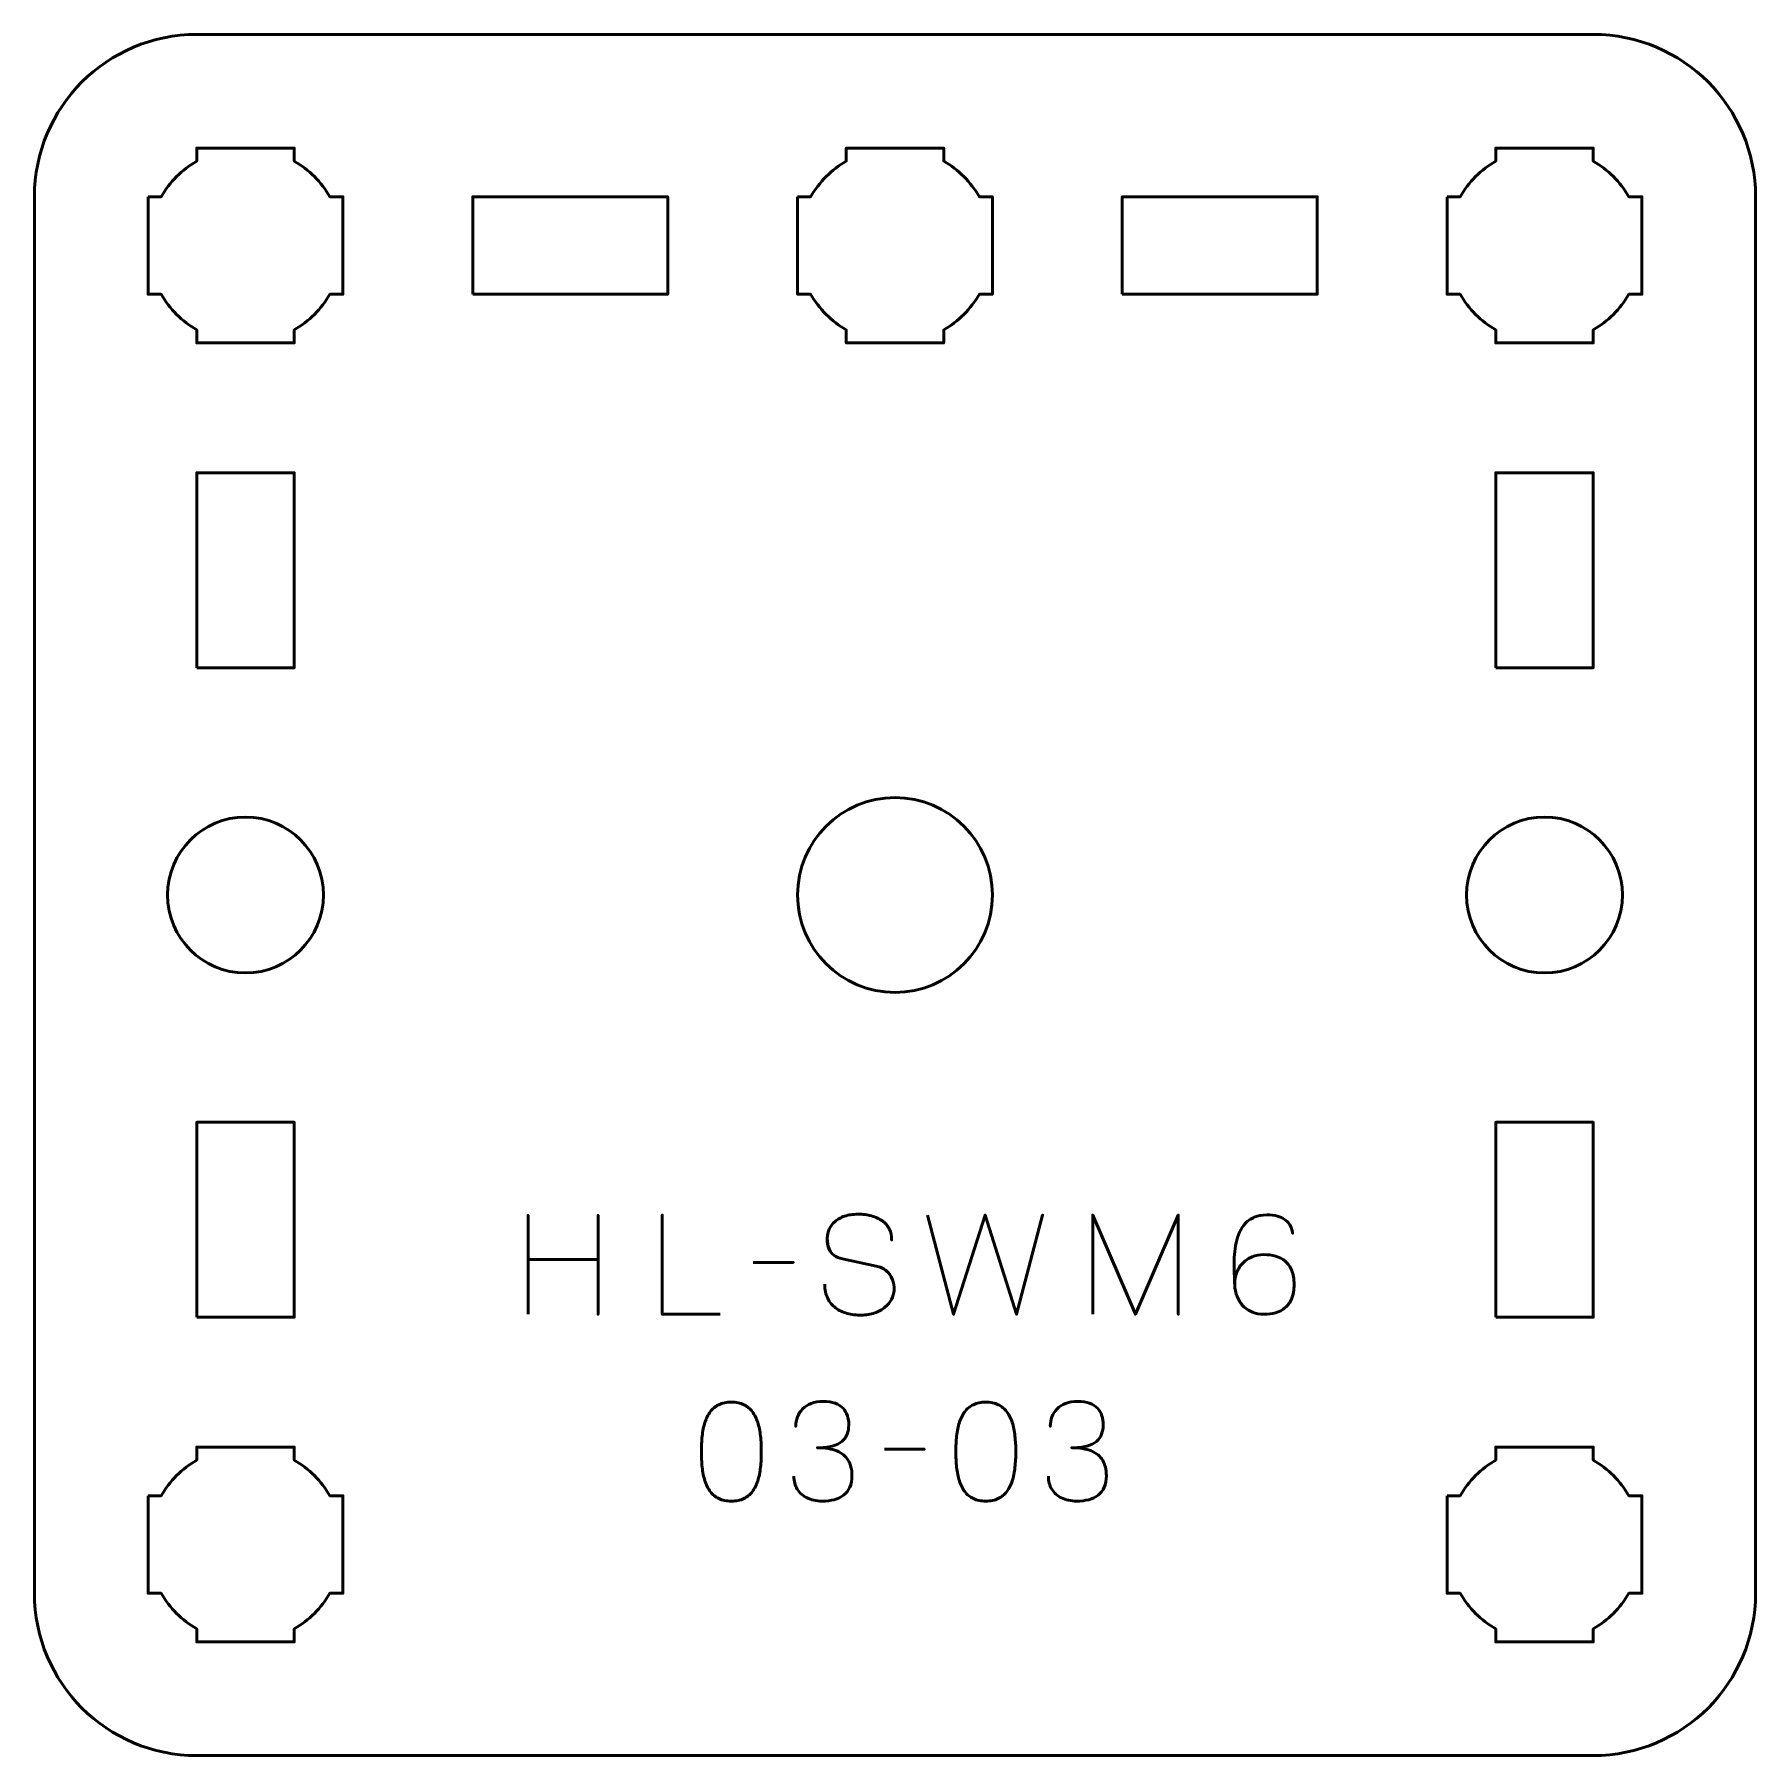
# Model space of a CAD drawing. Header units: centimetres. Extents: x -13.15 to -7.85, y -17.5 to -12.2.
import ezdxf

# ---------------------------------------------------------------- set-up
doc = ezdxf.new("R2010")
doc.units = ezdxf.units.CM
doc.header["$MEASUREMENT"] = 0
doc.layers.add('Layer 1', color=7, linetype='Continuous')

msp = doc.modelspace()

# ---------------------------------------------------------------- linework, layer by layer
at = {"layer": 'Layer 1', "lineweight": 53}
for points in [[(-12.65, -14.15), (-12.35, -14.15), (-12.35, -13.55), (-12.65, -13.55), (-12.65, -14.15)], [(-8.65, -14.15), (-8.35, -14.15), (-8.35, -13.55), (-8.65, -13.55), (-8.65, -14.15)], [(-12.65, -16.15), (-12.35, -16.15), (-12.35, -15.55), (-12.65, -15.55), (-12.65, -16.15)], [(-8.65, -16.15), (-8.35, -16.15), (-8.35, -15.55), (-8.65, -15.55), (-8.65, -16.15)]]:
    msp.add_lwpolyline(points, close=True, dxfattribs=at)
for centre, major_axis in [((-10.5, -14.85), (0, 0.3)), ((-12.5, -14.85), (0, 0.24)), ((-8.5, -14.85), (0, 0.24))]:
    msp.add_ellipse(centre, major_axis=major_axis, ratio=1, dxfattribs=at)
for points, knots in [([(-13.15, -17), (-13.15, -17), (-13.15, -12.7), (-13.15, -12.7), (-13.15, -12.7), (-13.15, -12.42391), (-12.92609, -12.2), (-12.65, -12.2), (-12.65, -12.2), (-12.65, -12.2), (-8.35, -12.2), (-8.35, -12.2), (-8.35, -12.2), (-8.07391, -12.2), (-7.85, -12.42391), (-7.85, -12.7), (-7.85, -12.7), (-7.85, -12.7), (-7.85, -17), (-7.85, -17), (-7.85, -17), (-7.85, -17.27609), (-8.07391, -17.5), (-8.35, -17.5), (-8.35, -17.5), (-8.35, -17.5), (-12.65, -17.5), (-12.65, -17.5), (-12.65, -17.5), (-12.92609, -17.5), (-13.15, -17.27609), (-13.15, -17)], [0, 0, 0, 0, 0.125, 0.125, 0.125, 0.125, 0.25, 0.25, 0.25, 0.25, 0.375, 0.375, 0.375, 0.375, 0.5, 0.5, 0.5, 0.5, 0.625, 0.625, 0.625, 0.625, 0.75, 0.75, 0.75, 0.75, 0.875, 0.875, 0.875, 0.875, 1, 1, 1, 1]), ([(-12.8, -12.7), (-12.8, -12.7), (-12.75985, -12.7), (-12.75985, -12.7), (-12.75985, -12.7), (-12.7335, -12.65447), (-12.69553, -12.6165), (-12.65, -12.59015), (-12.65, -12.59015), (-12.65, -12.59015), (-12.65, -12.55), (-12.65, -12.55), (-12.65, -12.55), (-12.65, -12.55), (-12.5, -12.55), (-12.5, -12.55), (-12.5, -12.55), (-12.5, -12.55), (-12.35, -12.55), (-12.35, -12.55), (-12.35, -12.55), (-12.35, -12.55), (-12.35, -12.59015), (-12.35, -12.59015), (-12.35, -12.59015), (-12.30447, -12.6165), (-12.2665, -12.65447), (-12.24015, -12.7), (-12.24015, -12.7), (-12.24015, -12.7), (-12.2, -12.7), (-12.2, -12.7), (-12.2, -12.7), (-12.2, -12.7), (-12.2, -12.85), (-12.2, -12.85), (-12.2, -12.85), (-12.2, -12.85), (-12.2, -13), (-12.2, -13), (-12.2, -13), (-12.2, -13), (-12.24015, -13), (-12.24015, -13), (-12.24015, -13), (-12.2665, -13.04553), (-12.30447, -13.0835), (-12.35, -13.10985), (-12.35, -13.10985), (-12.35, -13.10985), (-12.35, -13.15), (-12.35, -13.15), (-12.35, -13.15), (-12.35, -13.15), (-12.5, -13.15), (-12.5, -13.15), (-12.5, -13.15), (-12.5, -13.15), (-12.65, -13.15), (-12.65, -13.15), (-12.65, -13.15), (-12.65, -13.15), (-12.65, -13.10985), (-12.65, -13.10985), (-12.65, -13.10985), (-12.69553, -13.0835), (-12.7335, -13.04553), (-12.75985, -13), (-12.75985, -13), (-12.75985, -13), (-12.8, -13), (-12.8, -13), (-12.8, -13), (-12.8, -13), (-12.8, -12.85), (-12.8, -12.85), (-12.8, -12.85), (-12.8, -12.85), (-12.8, -12.7), (-12.8, -12.7)], [0, 0, 0, 0, 0.05, 0.05, 0.05, 0.05, 0.1, 0.1, 0.1, 0.1, 0.15, 0.15, 0.15, 0.15, 0.2, 0.2, 0.2, 0.2, 0.25, 0.25, 0.25, 0.25, 0.3, 0.3, 0.3, 0.3, 0.35, 0.35, 0.35, 0.35, 0.4, 0.4, 0.4, 0.4, 0.45, 0.45, 0.45, 0.45, 0.5, 0.5, 0.5, 0.5, 0.55, 0.55, 0.55, 0.55, 0.6, 0.6, 0.6, 0.6, 0.65, 0.65, 0.65, 0.65, 0.7, 0.7, 0.7, 0.7, 0.75, 0.75, 0.75, 0.75, 0.8, 0.8, 0.8, 0.8, 0.85, 0.85, 0.85, 0.85, 0.9, 0.9, 0.9, 0.9, 0.95, 0.95, 0.95, 0.95, 1, 1, 1, 1]), ([(-10.8, -12.7), (-10.8, -12.7), (-10.75985, -12.7), (-10.75985, -12.7), (-10.75985, -12.7), (-10.7335, -12.65447), (-10.69553, -12.6165), (-10.65, -12.59015), (-10.65, -12.59015), (-10.65, -12.59015), (-10.65, -12.55), (-10.65, -12.55), (-10.65, -12.55), (-10.65, -12.55), (-10.5, -12.55), (-10.5, -12.55), (-10.5, -12.55), (-10.5, -12.55), (-10.35, -12.55), (-10.35, -12.55), (-10.35, -12.55), (-10.35, -12.55), (-10.35, -12.59015), (-10.35, -12.59015), (-10.35, -12.59015), (-10.30447, -12.6165), (-10.2665, -12.65447), (-10.24015, -12.7), (-10.24015, -12.7), (-10.24015, -12.7), (-10.2, -12.7), (-10.2, -12.7), (-10.2, -12.7), (-10.2, -12.7), (-10.2, -12.85), (-10.2, -12.85), (-10.2, -12.85), (-10.2, -12.85), (-10.2, -13), (-10.2, -13), (-10.2, -13), (-10.2, -13), (-10.24015, -13), (-10.24015, -13), (-10.24015, -13), (-10.2665, -13.04553), (-10.30447, -13.0835), (-10.35, -13.10985), (-10.35, -13.10985), (-10.35, -13.10985), (-10.35, -13.15), (-10.35, -13.15), (-10.35, -13.15), (-10.35, -13.15), (-10.5, -13.15), (-10.5, -13.15), (-10.5, -13.15), (-10.5, -13.15), (-10.65, -13.15), (-10.65, -13.15), (-10.65, -13.15), (-10.65, -13.15), (-10.65, -13.10985), (-10.65, -13.10985), (-10.65, -13.10985), (-10.69553, -13.0835), (-10.7335, -13.04553), (-10.75985, -13), (-10.75985, -13), (-10.75985, -13), (-10.8, -13), (-10.8, -13), (-10.8, -13), (-10.8, -13), (-10.8, -12.85), (-10.8, -12.85), (-10.8, -12.85), (-10.8, -12.85), (-10.8, -12.7), (-10.8, -12.7)], [0, 0, 0, 0, 0.05, 0.05, 0.05, 0.05, 0.1, 0.1, 0.1, 0.1, 0.15, 0.15, 0.15, 0.15, 0.2, 0.2, 0.2, 0.2, 0.25, 0.25, 0.25, 0.25, 0.3, 0.3, 0.3, 0.3, 0.35, 0.35, 0.35, 0.35, 0.4, 0.4, 0.4, 0.4, 0.45, 0.45, 0.45, 0.45, 0.5, 0.5, 0.5, 0.5, 0.55, 0.55, 0.55, 0.55, 0.6, 0.6, 0.6, 0.6, 0.65, 0.65, 0.65, 0.65, 0.7, 0.7, 0.7, 0.7, 0.75, 0.75, 0.75, 0.75, 0.8, 0.8, 0.8, 0.8, 0.85, 0.85, 0.85, 0.85, 0.9, 0.9, 0.9, 0.9, 0.95, 0.95, 0.95, 0.95, 1, 1, 1, 1]), ([(-8.8, -12.7), (-8.8, -12.7), (-8.75985, -12.7), (-8.75985, -12.7), (-8.75985, -12.7), (-8.7335, -12.65447), (-8.69553, -12.6165), (-8.65, -12.59015), (-8.65, -12.59015), (-8.65, -12.59015), (-8.65, -12.55), (-8.65, -12.55), (-8.65, -12.55), (-8.65, -12.55), (-8.5, -12.55), (-8.5, -12.55), (-8.5, -12.55), (-8.5, -12.55), (-8.35, -12.55), (-8.35, -12.55), (-8.35, -12.55), (-8.35, -12.55), (-8.35, -12.59015), (-8.35, -12.59015), (-8.35, -12.59015), (-8.30447, -12.6165), (-8.2665, -12.65447), (-8.24015, -12.7), (-8.24015, -12.7), (-8.24015, -12.7), (-8.2, -12.7), (-8.2, -12.7), (-8.2, -12.7), (-8.2, -12.7), (-8.2, -12.85), (-8.2, -12.85), (-8.2, -12.85), (-8.2, -12.85), (-8.2, -13), (-8.2, -13), (-8.2, -13), (-8.2, -13), (-8.24015, -13), (-8.24015, -13), (-8.24015, -13), (-8.2665, -13.04553), (-8.30447, -13.0835), (-8.35, -13.10985), (-8.35, -13.10985), (-8.35, -13.10985), (-8.35, -13.15), (-8.35, -13.15), (-8.35, -13.15), (-8.35, -13.15), (-8.5, -13.15), (-8.5, -13.15), (-8.5, -13.15), (-8.5, -13.15), (-8.65, -13.15), (-8.65, -13.15), (-8.65, -13.15), (-8.65, -13.15), (-8.65, -13.10985), (-8.65, -13.10985), (-8.65, -13.10985), (-8.69553, -13.0835), (-8.7335, -13.04553), (-8.75985, -13), (-8.75985, -13), (-8.75985, -13), (-8.8, -13), (-8.8, -13), (-8.8, -13), (-8.8, -13), (-8.8, -12.85), (-8.8, -12.85), (-8.8, -12.85), (-8.8, -12.85), (-8.8, -12.7), (-8.8, -12.7)], [0, 0, 0, 0, 0.05, 0.05, 0.05, 0.05, 0.1, 0.1, 0.1, 0.1, 0.15, 0.15, 0.15, 0.15, 0.2, 0.2, 0.2, 0.2, 0.25, 0.25, 0.25, 0.25, 0.3, 0.3, 0.3, 0.3, 0.35, 0.35, 0.35, 0.35, 0.4, 0.4, 0.4, 0.4, 0.45, 0.45, 0.45, 0.45, 0.5, 0.5, 0.5, 0.5, 0.55, 0.55, 0.55, 0.55, 0.6, 0.6, 0.6, 0.6, 0.65, 0.65, 0.65, 0.65, 0.7, 0.7, 0.7, 0.7, 0.75, 0.75, 0.75, 0.75, 0.8, 0.8, 0.8, 0.8, 0.85, 0.85, 0.85, 0.85, 0.9, 0.9, 0.9, 0.9, 0.95, 0.95, 0.95, 0.95, 1, 1, 1, 1]), ([(-11.8, -13), (-11.8, -13), (-11.8, -12.7), (-11.8, -12.7), (-11.8, -12.7), (-11.8, -12.7), (-11.2, -12.7), (-11.2, -12.7), (-11.2, -12.7), (-11.2, -12.7), (-11.2, -13), (-11.2, -13), (-11.2, -13), (-11.2, -13), (-11.8, -13), (-11.8, -13)], [0, 0, 0, 0, 0.25, 0.25, 0.25, 0.25, 0.5, 0.5, 0.5, 0.5, 0.75, 0.75, 0.75, 0.75, 1, 1, 1, 1]), ([(-9.8, -13), (-9.8, -13), (-9.8, -12.7), (-9.8, -12.7), (-9.8, -12.7), (-9.8, -12.7), (-9.2, -12.7), (-9.2, -12.7), (-9.2, -12.7), (-9.2, -12.7), (-9.2, -13), (-9.2, -13), (-9.2, -13), (-9.2, -13), (-9.8, -13), (-9.8, -13)], [0, 0, 0, 0, 0.25, 0.25, 0.25, 0.25, 0.5, 0.5, 0.5, 0.5, 0.75, 0.75, 0.75, 0.75, 1, 1, 1, 1]), ([(-12.8, -16.7), (-12.8, -16.7), (-12.75985, -16.7), (-12.75985, -16.7), (-12.75985, -16.7), (-12.7335, -16.65447), (-12.69553, -16.6165), (-12.65, -16.59015), (-12.65, -16.59015), (-12.65, -16.59015), (-12.65, -16.55), (-12.65, -16.55), (-12.65, -16.55), (-12.65, -16.55), (-12.5, -16.55), (-12.5, -16.55), (-12.5, -16.55), (-12.5, -16.55), (-12.35, -16.55), (-12.35, -16.55), (-12.35, -16.55), (-12.35, -16.55), (-12.35, -16.59015), (-12.35, -16.59015), (-12.35, -16.59015), (-12.30447, -16.6165), (-12.2665, -16.65447), (-12.24015, -16.7), (-12.24015, -16.7), (-12.24015, -16.7), (-12.2, -16.7), (-12.2, -16.7), (-12.2, -16.7), (-12.2, -16.7), (-12.2, -16.85), (-12.2, -16.85), (-12.2, -16.85), (-12.2, -16.85), (-12.2, -17), (-12.2, -17), (-12.2, -17), (-12.2, -17), (-12.24015, -17), (-12.24015, -17), (-12.24015, -17), (-12.2665, -17.04553), (-12.30447, -17.0835), (-12.35, -17.10985), (-12.35, -17.10985), (-12.35, -17.10985), (-12.35, -17.15), (-12.35, -17.15), (-12.35, -17.15), (-12.35, -17.15), (-12.5, -17.15), (-12.5, -17.15), (-12.5, -17.15), (-12.5, -17.15), (-12.65, -17.15), (-12.65, -17.15), (-12.65, -17.15), (-12.65, -17.15), (-12.65, -17.10985), (-12.65, -17.10985), (-12.65, -17.10985), (-12.69553, -17.0835), (-12.7335, -17.04553), (-12.75985, -17), (-12.75985, -17), (-12.75985, -17), (-12.8, -17), (-12.8, -17), (-12.8, -17), (-12.8, -17), (-12.8, -16.85), (-12.8, -16.85), (-12.8, -16.85), (-12.8, -16.85), (-12.8, -16.7), (-12.8, -16.7)], [0, 0, 0, 0, 0.05, 0.05, 0.05, 0.05, 0.1, 0.1, 0.1, 0.1, 0.15, 0.15, 0.15, 0.15, 0.2, 0.2, 0.2, 0.2, 0.25, 0.25, 0.25, 0.25, 0.3, 0.3, 0.3, 0.3, 0.35, 0.35, 0.35, 0.35, 0.4, 0.4, 0.4, 0.4, 0.45, 0.45, 0.45, 0.45, 0.5, 0.5, 0.5, 0.5, 0.55, 0.55, 0.55, 0.55, 0.6, 0.6, 0.6, 0.6, 0.65, 0.65, 0.65, 0.65, 0.7, 0.7, 0.7, 0.7, 0.75, 0.75, 0.75, 0.75, 0.8, 0.8, 0.8, 0.8, 0.85, 0.85, 0.85, 0.85, 0.9, 0.9, 0.9, 0.9, 0.95, 0.95, 0.95, 0.95, 1, 1, 1, 1]), ([(-8.8, -16.7), (-8.8, -16.7), (-8.75985, -16.7), (-8.75985, -16.7), (-8.75985, -16.7), (-8.7335, -16.65447), (-8.69553, -16.6165), (-8.65, -16.59015), (-8.65, -16.59015), (-8.65, -16.59015), (-8.65, -16.55), (-8.65, -16.55), (-8.65, -16.55), (-8.65, -16.55), (-8.5, -16.55), (-8.5, -16.55), (-8.5, -16.55), (-8.5, -16.55), (-8.35, -16.55), (-8.35, -16.55), (-8.35, -16.55), (-8.35, -16.55), (-8.35, -16.59015), (-8.35, -16.59015), (-8.35, -16.59015), (-8.30447, -16.6165), (-8.2665, -16.65447), (-8.24015, -16.7), (-8.24015, -16.7), (-8.24015, -16.7), (-8.2, -16.7), (-8.2, -16.7), (-8.2, -16.7), (-8.2, -16.7), (-8.2, -16.85), (-8.2, -16.85), (-8.2, -16.85), (-8.2, -16.85), (-8.2, -17), (-8.2, -17), (-8.2, -17), (-8.2, -17), (-8.24015, -17), (-8.24015, -17), (-8.24015, -17), (-8.2665, -17.04553), (-8.30447, -17.0835), (-8.35, -17.10985), (-8.35, -17.10985), (-8.35, -17.10985), (-8.35, -17.15), (-8.35, -17.15), (-8.35, -17.15), (-8.35, -17.15), (-8.5, -17.15), (-8.5, -17.15), (-8.5, -17.15), (-8.5, -17.15), (-8.65, -17.15), (-8.65, -17.15), (-8.65, -17.15), (-8.65, -17.15), (-8.65, -17.10985), (-8.65, -17.10985), (-8.65, -17.10985), (-8.69553, -17.0835), (-8.7335, -17.04553), (-8.75985, -17), (-8.75985, -17), (-8.75985, -17), (-8.8, -17), (-8.8, -17), (-8.8, -17), (-8.8, -17), (-8.8, -16.85), (-8.8, -16.85), (-8.8, -16.85), (-8.8, -16.85), (-8.8, -16.7), (-8.8, -16.7)], [0, 0, 0, 0, 0.05, 0.05, 0.05, 0.05, 0.1, 0.1, 0.1, 0.1, 0.15, 0.15, 0.15, 0.15, 0.2, 0.2, 0.2, 0.2, 0.25, 0.25, 0.25, 0.25, 0.3, 0.3, 0.3, 0.3, 0.35, 0.35, 0.35, 0.35, 0.4, 0.4, 0.4, 0.4, 0.45, 0.45, 0.45, 0.45, 0.5, 0.5, 0.5, 0.5, 0.55, 0.55, 0.55, 0.55, 0.6, 0.6, 0.6, 0.6, 0.65, 0.65, 0.65, 0.65, 0.7, 0.7, 0.7, 0.7, 0.75, 0.75, 0.75, 0.75, 0.8, 0.8, 0.8, 0.8, 0.85, 0.85, 0.85, 0.85, 0.9, 0.9, 0.9, 0.9, 0.95, 0.95, 0.95, 0.95, 1, 1, 1, 1])]:
    msp.add_open_spline(points, degree=3, knots=knots, dxfattribs=at)
at = {"layer": 'Layer 1', "color": 5, "lineweight": 53}
for points, knots in [([(-11.62987, -16.14111), (-11.62987, -16.14111), (-11.62987, -15.9722), (-11.62987, -15.9722), (-11.62987, -15.9722), (-11.62987, -15.9722), (-11.4144, -15.9722), (-11.4144, -15.9722), (-11.4144, -15.9722), (-11.4144, -15.9722), (-11.4144, -16.14111), (-11.4144, -16.14111), (-11.4144, -16.14111), (-11.4144, -16.14111), (-11.4144, -15.83631), (-11.4144, -15.83631), (-11.4144, -15.83631), (-11.4144, -15.83631), (-11.4144, -15.9722), (-11.4144, -15.9722), (-11.4144, -15.9722), (-11.4144, -15.9722), (-11.62987, -15.9722), (-11.62987, -15.9722), (-11.62987, -15.9722), (-11.62987, -15.9722), (-11.62987, -15.83631), (-11.62987, -15.83631), (-11.62987, -15.83631), (-11.62987, -15.83631), (-11.62987, -16.14111), (-11.62987, -16.14111)], [0, 0, 0, 0, 0.125, 0.125, 0.125, 0.125, 0.25, 0.25, 0.25, 0.25, 0.375, 0.375, 0.375, 0.375, 0.5, 0.5, 0.5, 0.5, 0.625, 0.625, 0.625, 0.625, 0.75, 0.75, 0.75, 0.75, 0.875, 0.875, 0.875, 0.875, 1, 1, 1, 1]), ([(-11.03848, -16.14111), (-11.03848, -16.14111), (-11.2167, -16.14111), (-11.2167, -16.14111), (-11.2167, -16.14111), (-11.2167, -16.14111), (-11.2167, -15.83589), (-11.2167, -15.83589), (-11.2167, -15.83589), (-11.2167, -15.83589), (-11.2167, -16.14111), (-11.2167, -16.14111), (-11.2167, -16.14111), (-11.2167, -16.14111), (-11.03848, -16.14111), (-11.03848, -16.14111)], [0, 0, 0, 0, 0.25, 0.25, 0.25, 0.25, 0.5, 0.5, 0.5, 0.5, 0.75, 0.75, 0.75, 0.75, 1, 1, 1, 1]), ([(-10.71633, -16.04882), (-10.71619, -16.06569), (-10.71323, -16.08015), (-10.7073, -16.09222), (-10.7073, -16.09222), (-10.70144, -16.10421), (-10.69326, -16.11402), (-10.68296, -16.12164), (-10.68296, -16.12164), (-10.67259, -16.12919), (-10.66066, -16.13476), (-10.64719, -16.13836), (-10.64719, -16.13836), (-10.63378, -16.14189), (-10.61939, -16.14365), (-10.60415, -16.14365), (-10.60415, -16.14365), (-10.58877, -16.14358), (-10.57494, -16.14132), (-10.56259, -16.13702), (-10.56259, -16.13702), (-10.55031, -16.13271), (-10.5398, -16.12693), (-10.53098, -16.11966), (-10.53098, -16.11966), (-10.52223, -16.11239), (-10.51546, -16.10428), (-10.51066, -16.09525), (-10.51066, -16.09525), (-10.50586, -16.08622), (-10.50332, -16.07698), (-10.50297, -16.06745), (-10.50297, -16.06745), (-10.50255, -16.05496), (-10.50438, -16.04353), (-10.5084, -16.03323), (-10.5084, -16.03323), (-10.51243, -16.02293), (-10.51864, -16.01432), (-10.52703, -16.00727), (-10.52703, -16.00727), (-10.53536, -16.00021), (-10.54587, -15.99527), (-10.55843, -15.99252), (-10.55843, -15.99252), (-10.55843, -15.99252), (-10.66214, -15.97008), (-10.66214, -15.97008), (-10.66214, -15.97008), (-10.67188, -15.96804), (-10.68028, -15.96458), (-10.68719, -15.95978), (-10.68719, -15.95978), (-10.69411, -15.95492), (-10.69947, -15.94821), (-10.70314, -15.9396), (-10.70314, -15.9396), (-10.70681, -15.93107), (-10.70871, -15.9202), (-10.70871, -15.90701), (-10.70871, -15.90701), (-10.70871, -15.89699), (-10.70666, -15.88754), (-10.7025, -15.87865), (-10.7025, -15.87865), (-10.69841, -15.86976), (-10.69234, -15.86192), (-10.68437, -15.85501), (-10.68437, -15.85501), (-10.6764, -15.84817), (-10.66652, -15.8428), (-10.65481, -15.83892), (-10.65481, -15.83892), (-10.64302, -15.83497), (-10.62955, -15.833), (-10.61431, -15.83293), (-10.61431, -15.83293), (-10.599, -15.83293), (-10.58496, -15.83469), (-10.57212, -15.83822), (-10.57212, -15.83822), (-10.55935, -15.84175), (-10.54827, -15.84683), (-10.53896, -15.8536), (-10.53896, -15.8536), (-10.52964, -15.86037), (-10.52245, -15.8687), (-10.51751, -15.87843), (-10.51751, -15.87843), (-10.51257, -15.88824), (-10.51024, -15.89946), (-10.51059, -15.91209), (-10.51059, -15.91209), (-10.51024, -15.89946), (-10.51257, -15.88824), (-10.51751, -15.87843), (-10.51751, -15.87843), (-10.52245, -15.8687), (-10.52964, -15.86037), (-10.53896, -15.8536), (-10.53896, -15.8536), (-10.54827, -15.84683), (-10.55935, -15.84175), (-10.57212, -15.83822), (-10.57212, -15.83822), (-10.58496, -15.83469), (-10.599, -15.83293), (-10.61431, -15.83293), (-10.61431, -15.83293), (-10.62955, -15.833), (-10.64302, -15.83497), (-10.65481, -15.83892), (-10.65481, -15.83892), (-10.66652, -15.8428), (-10.6764, -15.84817), (-10.68437, -15.85501), (-10.68437, -15.85501), (-10.69234, -15.86192), (-10.69841, -15.86976), (-10.7025, -15.87865), (-10.7025, -15.87865), (-10.70666, -15.88754), (-10.70871, -15.89699), (-10.70871, -15.90701), (-10.70871, -15.90701), (-10.70871, -15.9202), (-10.70688, -15.93107), (-10.70335, -15.93953), (-10.70335, -15.93953), (-10.69975, -15.94807), (-10.69446, -15.9547), (-10.68754, -15.95957), (-10.68754, -15.95957), (-10.68063, -15.96437), (-10.67216, -15.9679), (-10.66214, -15.97008), (-10.66214, -15.97008), (-10.66214, -15.97008), (-10.55843, -15.99252), (-10.55843, -15.99252), (-10.55843, -15.99252), (-10.54559, -15.99527), (-10.535, -16.00021), (-10.52668, -16.00727), (-10.52668, -16.00727), (-10.51828, -16.01432), (-10.51214, -16.02293), (-10.50819, -16.03323), (-10.50819, -16.03323), (-10.50431, -16.04353), (-10.50255, -16.05496), (-10.50297, -16.06745), (-10.50297, -16.06745), (-10.50332, -16.07698), (-10.50586, -16.08622), (-10.51066, -16.09525), (-10.51066, -16.09525), (-10.51546, -16.10428), (-10.52223, -16.11239), (-10.53098, -16.11966), (-10.53098, -16.11966), (-10.5398, -16.12693), (-10.55031, -16.13271), (-10.56259, -16.13702), (-10.56259, -16.13702), (-10.57494, -16.14132), (-10.58877, -16.14358), (-10.60415, -16.14365), (-10.60415, -16.14365), (-10.61939, -16.14365), (-10.63378, -16.14189), (-10.64719, -16.13836), (-10.64719, -16.13836), (-10.66066, -16.13476), (-10.67259, -16.12919), (-10.68296, -16.12164), (-10.68296, -16.12164), (-10.69326, -16.11402), (-10.70144, -16.10421), (-10.7073, -16.09222), (-10.7073, -16.09222), (-10.71323, -16.08015), (-10.71619, -16.06569), (-10.71633, -16.04882)], [0, 0, 0, 0, 0.0217391, 0.0217391, 0.0217391, 0.0217391, 0.0434783, 0.0434783, 0.0434783, 0.0434783, 0.0652174, 0.0652174, 0.0652174, 0.0652174, 0.0869565, 0.0869565, 0.0869565, 0.0869565, 0.1086957, 0.1086957, 0.1086957, 0.1086957, 0.1304348, 0.1304348, 0.1304348, 0.1304348, 0.1521739, 0.1521739, 0.1521739, 0.1521739, 0.173913, 0.173913, 0.173913, 0.173913, 0.1956522, 0.1956522, 0.1956522, 0.1956522, 0.2173913, 0.2173913, 0.2173913, 0.2173913, 0.2391304, 0.2391304, 0.2391304, 0.2391304, 0.2608696, 0.2608696, 0.2608696, 0.2608696, 0.2826087, 0.2826087, 0.2826087, 0.2826087, 0.3043478, 0.3043478, 0.3043478, 0.3043478, 0.326087, 0.326087, 0.326087, 0.326087, 0.3478261, 0.3478261, 0.3478261, 0.3478261, 0.3695652, 0.3695652, 0.3695652, 0.3695652, 0.3913043, 0.3913043, 0.3913043, 0.3913043, 0.4130435, 0.4130435, 0.4130435, 0.4130435, 0.4347826, 0.4347826, 0.4347826, 0.4347826, 0.4565217, 0.4565217, 0.4565217, 0.4565217, 0.4782609, 0.4782609, 0.4782609, 0.4782609, 0.5, 0.5, 0.5, 0.5, 0.5217391, 0.5217391, 0.5217391, 0.5217391, 0.5434783, 0.5434783, 0.5434783, 0.5434783, 0.5652174, 0.5652174, 0.5652174, 0.5652174, 0.5869565, 0.5869565, 0.5869565, 0.5869565, 0.6086957, 0.6086957, 0.6086957, 0.6086957, 0.6304348, 0.6304348, 0.6304348, 0.6304348, 0.6521739, 0.6521739, 0.6521739, 0.6521739, 0.673913, 0.673913, 0.673913, 0.673913, 0.6956522, 0.6956522, 0.6956522, 0.6956522, 0.7173913, 0.7173913, 0.7173913, 0.7173913, 0.7391304, 0.7391304, 0.7391304, 0.7391304, 0.7608696, 0.7608696, 0.7608696, 0.7608696, 0.7826087, 0.7826087, 0.7826087, 0.7826087, 0.8043478, 0.8043478, 0.8043478, 0.8043478, 0.826087, 0.826087, 0.826087, 0.826087, 0.8478261, 0.8478261, 0.8478261, 0.8478261, 0.8695652, 0.8695652, 0.8695652, 0.8695652, 0.8913043, 0.8913043, 0.8913043, 0.8913043, 0.9130435, 0.9130435, 0.9130435, 0.9130435, 0.9347826, 0.9347826, 0.9347826, 0.9347826, 0.9565217, 0.9565217, 0.9565217, 0.9565217, 0.9782609, 0.9782609, 0.9782609, 0.9782609, 1, 1, 1, 1]), ([(-10.4001, -15.83589), (-10.4001, -15.83589), (-10.31967, -16.14111), (-10.31967, -16.14111), (-10.31967, -16.14111), (-10.31967, -16.14111), (-10.22273, -15.83589), (-10.22273, -15.83589), (-10.22273, -15.83589), (-10.22273, -15.83589), (-10.12578, -16.14111), (-10.12578, -16.14111), (-10.12578, -16.14111), (-10.12578, -16.14111), (-10.04535, -15.83589), (-10.04535, -15.83589), (-10.04535, -15.83589), (-10.04535, -15.83589), (-10.12578, -16.14111), (-10.12578, -16.14111), (-10.12578, -16.14111), (-10.12578, -16.14111), (-10.22273, -15.83589), (-10.22273, -15.83589), (-10.22273, -15.83589), (-10.22273, -15.83589), (-10.31967, -16.14111), (-10.31967, -16.14111), (-10.31967, -16.14111), (-10.31967, -16.14111), (-10.4001, -15.83589), (-10.4001, -15.83589)], [0, 0, 0, 0, 0.125, 0.125, 0.125, 0.125, 0.25, 0.25, 0.25, 0.25, 0.375, 0.375, 0.375, 0.375, 0.5, 0.5, 0.5, 0.5, 0.625, 0.625, 0.625, 0.625, 0.75, 0.75, 0.75, 0.75, 0.875, 0.875, 0.875, 0.875, 1, 1, 1, 1]), ([(-9.89083, -16.14111), (-9.89083, -16.14111), (-9.89083, -15.83589), (-9.89083, -15.83589), (-9.89083, -15.83589), (-9.89083, -15.83589), (-9.7596, -16.14111), (-9.7596, -16.14111), (-9.7596, -16.14111), (-9.7596, -16.14111), (-9.62794, -15.83589), (-9.62794, -15.83589), (-9.62794, -15.83589), (-9.62794, -15.83589), (-9.62794, -16.14111), (-9.62794, -16.14111), (-9.62794, -16.14111), (-9.62794, -16.14111), (-9.62794, -15.83589), (-9.62794, -15.83589), (-9.62794, -15.83589), (-9.62794, -15.83589), (-9.7596, -16.14111), (-9.7596, -16.14111), (-9.7596, -16.14111), (-9.7596, -16.14111), (-9.89083, -15.83589), (-9.89083, -15.83589), (-9.89083, -15.83589), (-9.89083, -15.83589), (-9.89083, -16.14111), (-9.89083, -16.14111)], [0, 0, 0, 0, 0.125, 0.125, 0.125, 0.125, 0.25, 0.25, 0.25, 0.25, 0.375, 0.375, 0.375, 0.375, 0.5, 0.5, 0.5, 0.5, 0.625, 0.625, 0.625, 0.625, 0.75, 0.75, 0.75, 0.75, 0.875, 0.875, 0.875, 0.875, 1, 1, 1, 1]), ([(-9.45395, -16.04925), (-9.45388, -16.03542), (-9.45163, -16.02293), (-9.44711, -16.01164), (-9.44711, -16.01164), (-9.44267, -16.00042), (-9.43639, -15.99076), (-9.42827, -15.98264), (-9.42827, -15.98264), (-9.42023, -15.9746), (-9.4107, -15.96839), (-9.39984, -15.96402), (-9.39984, -15.96402), (-9.38897, -15.95964), (-9.37705, -15.95746), (-9.36421, -15.95738), (-9.36421, -15.95738), (-9.3513, -15.95731), (-9.33923, -15.95894), (-9.32801, -15.96218), (-9.32801, -15.96218), (-9.31679, -15.96536), (-9.30699, -15.97058), (-9.29845, -15.97778), (-9.29845, -15.97778), (-9.28991, -15.9849), (-9.28321, -15.99436), (-9.27841, -16.00614), (-9.27841, -16.00614), (-9.27362, -16.01792), (-9.27115, -16.03224), (-9.27108, -16.04925), (-9.27108, -16.04925), (-9.27115, -16.06625), (-9.27362, -16.08057), (-9.27841, -16.09236), (-9.27841, -16.09236), (-9.28321, -16.10414), (-9.28991, -16.11359), (-9.29845, -16.12072), (-9.29845, -16.12072), (-9.30699, -16.12792), (-9.31679, -16.13314), (-9.32801, -16.13631), (-9.32801, -16.13631), (-9.33923, -16.13956), (-9.3513, -16.14118), (-9.36421, -16.14111), (-9.36421, -16.14111), (-9.37705, -16.14104), (-9.38883, -16.13885), (-9.39963, -16.13448), (-9.39963, -16.13448), (-9.41035, -16.1301), (-9.41966, -16.12389), (-9.42764, -16.11578), (-9.42764, -16.11578), (-9.43561, -16.10774), (-9.44189, -16.09807), (-9.4464, -16.08678), (-9.4464, -16.08678), (-9.45099, -16.07556), (-9.45346, -16.06308), (-9.45395, -16.04925), (-9.45395, -16.04925), (-9.45424, -16.04226), (-9.45459, -16.03394), (-9.45508, -16.02427), (-9.45508, -16.02427), (-9.45558, -16.01453), (-9.45586, -16.00395), (-9.45593, -15.99259), (-9.45593, -15.99259), (-9.456, -15.98116), (-9.45565, -15.96938), (-9.45473, -15.95731), (-9.45473, -15.95731), (-9.45388, -15.94518), (-9.45219, -15.93325), (-9.44972, -15.92147), (-9.44972, -15.92147), (-9.44725, -15.90976), (-9.44372, -15.89868), (-9.43907, -15.88831), (-9.43907, -15.88831), (-9.43441, -15.87794), (-9.42841, -15.86877), (-9.421, -15.86079), (-9.421, -15.86079), (-9.41353, -15.85282), (-9.40442, -15.84654), (-9.39363, -15.84196), (-9.39363, -15.84196), (-9.38283, -15.83744), (-9.37006, -15.83511), (-9.35532, -15.83504), (-9.35532, -15.83504), (-9.34248, -15.83511), (-9.33161, -15.83638), (-9.32258, -15.83885), (-9.32258, -15.83885), (-9.31355, -15.84132), (-9.30614, -15.84464), (-9.30021, -15.84873), (-9.30021, -15.84873), (-9.29436, -15.85289), (-9.2897, -15.85741), (-9.28632, -15.86242), (-9.28632, -15.86242), (-9.28293, -15.86736), (-9.28039, -15.87237), (-9.27884, -15.87738), (-9.27884, -15.87738), (-9.27721, -15.88238), (-9.27616, -15.88704), (-9.27573, -15.89135), (-9.27573, -15.89135), (-9.27616, -15.88704), (-9.27721, -15.88238), (-9.27884, -15.87738), (-9.27884, -15.87738), (-9.28039, -15.87237), (-9.28293, -15.86736), (-9.28632, -15.86242), (-9.28632, -15.86242), (-9.2897, -15.85741), (-9.29436, -15.85289), (-9.30021, -15.84873), (-9.30021, -15.84873), (-9.30614, -15.84464), (-9.31355, -15.84132), (-9.32258, -15.83885), (-9.32258, -15.83885), (-9.33161, -15.83638), (-9.34248, -15.83511), (-9.35532, -15.83504), (-9.35532, -15.83504), (-9.37006, -15.83511), (-9.38283, -15.83744), (-9.39363, -15.84196), (-9.39363, -15.84196), (-9.40442, -15.84654), (-9.41353, -15.85282), (-9.421, -15.86079), (-9.421, -15.86079), (-9.42841, -15.86877), (-9.43441, -15.87794), (-9.43907, -15.88831), (-9.43907, -15.88831), (-9.44372, -15.89868), (-9.44725, -15.90976), (-9.44972, -15.92147), (-9.44972, -15.92147), (-9.45219, -15.93325), (-9.45388, -15.94518), (-9.45473, -15.95731), (-9.45473, -15.95731), (-9.45565, -15.96938), (-9.456, -15.98116), (-9.45593, -15.99259), (-9.45593, -15.99259), (-9.45586, -16.00395), (-9.45558, -16.01453), (-9.45508, -16.02427), (-9.45508, -16.02427), (-9.45459, -16.03394), (-9.45424, -16.04226), (-9.45395, -16.04925), (-9.45395, -16.04925), (-9.45346, -16.06308), (-9.45099, -16.07556), (-9.4464, -16.08678), (-9.4464, -16.08678), (-9.44189, -16.09807), (-9.43561, -16.10774), (-9.42764, -16.11578), (-9.42764, -16.11578), (-9.41966, -16.12389), (-9.41035, -16.1301), (-9.39963, -16.13448), (-9.39963, -16.13448), (-9.38883, -16.13885), (-9.37705, -16.14104), (-9.36421, -16.14111), (-9.36421, -16.14111), (-9.3513, -16.14118), (-9.33923, -16.13956), (-9.32801, -16.13631), (-9.32801, -16.13631), (-9.31679, -16.13314), (-9.30699, -16.12792), (-9.29845, -16.12072), (-9.29845, -16.12072), (-9.28991, -16.11359), (-9.28321, -16.10414), (-9.27841, -16.09236), (-9.27841, -16.09236), (-9.27362, -16.08057), (-9.27115, -16.06625), (-9.27108, -16.04925), (-9.27108, -16.04925), (-9.27115, -16.03224), (-9.27362, -16.01792), (-9.27841, -16.00614), (-9.27841, -16.00614), (-9.28321, -15.99436), (-9.28991, -15.9849), (-9.29845, -15.97778), (-9.29845, -15.97778), (-9.30699, -15.97058), (-9.31679, -15.96536), (-9.32801, -15.96218), (-9.32801, -15.96218), (-9.33923, -15.95894), (-9.3513, -15.95731), (-9.36421, -15.95738), (-9.36421, -15.95738), (-9.37705, -15.95746), (-9.38897, -15.95964), (-9.39984, -15.96402), (-9.39984, -15.96402), (-9.4107, -15.96839), (-9.42023, -15.9746), (-9.42827, -15.98264), (-9.42827, -15.98264), (-9.43639, -15.99076), (-9.44267, -16.00042), (-9.44711, -16.01164), (-9.44711, -16.01164), (-9.45163, -16.02293), (-9.45388, -16.03542), (-9.45395, -16.04925)], [0, 0, 0, 0, 0.0172414, 0.0172414, 0.0172414, 0.0172414, 0.0344828, 0.0344828, 0.0344828, 0.0344828, 0.0517241, 0.0517241, 0.0517241, 0.0517241, 0.0689655, 0.0689655, 0.0689655, 0.0689655, 0.0862069, 0.0862069, 0.0862069, 0.0862069, 0.1034483, 0.1034483, 0.1034483, 0.1034483, 0.1206897, 0.1206897, 0.1206897, 0.1206897, 0.137931, 0.137931, 0.137931, 0.137931, 0.1551724, 0.1551724, 0.1551724, 0.1551724, 0.1724138, 0.1724138, 0.1724138, 0.1724138, 0.1896552, 0.1896552, 0.1896552, 0.1896552, 0.2068966, 0.2068966, 0.2068966, 0.2068966, 0.2241379, 0.2241379, 0.2241379, 0.2241379, 0.2413793, 0.2413793, 0.2413793, 0.2413793, 0.2586207, 0.2586207, 0.2586207, 0.2586207, 0.2758621, 0.2758621, 0.2758621, 0.2758621, 0.2931034, 0.2931034, 0.2931034, 0.2931034, 0.3103448, 0.3103448, 0.3103448, 0.3103448, 0.3275862, 0.3275862, 0.3275862, 0.3275862, 0.3448276, 0.3448276, 0.3448276, 0.3448276, 0.362069, 0.362069, 0.362069, 0.362069, 0.3793103, 0.3793103, 0.3793103, 0.3793103, 0.3965517, 0.3965517, 0.3965517, 0.3965517, 0.4137931, 0.4137931, 0.4137931, 0.4137931, 0.4310345, 0.4310345, 0.4310345, 0.4310345, 0.4482759, 0.4482759, 0.4482759, 0.4482759, 0.4655172, 0.4655172, 0.4655172, 0.4655172, 0.4827586, 0.4827586, 0.4827586, 0.4827586, 0.5, 0.5, 0.5, 0.5, 0.5172414, 0.5172414, 0.5172414, 0.5172414, 0.5344828, 0.5344828, 0.5344828, 0.5344828, 0.5517241, 0.5517241, 0.5517241, 0.5517241, 0.5689655, 0.5689655, 0.5689655, 0.5689655, 0.5862069, 0.5862069, 0.5862069, 0.5862069, 0.6034483, 0.6034483, 0.6034483, 0.6034483, 0.6206897, 0.6206897, 0.6206897, 0.6206897, 0.637931, 0.637931, 0.637931, 0.637931, 0.6551724, 0.6551724, 0.6551724, 0.6551724, 0.6724138, 0.6724138, 0.6724138, 0.6724138, 0.6896552, 0.6896552, 0.6896552, 0.6896552, 0.7068966, 0.7068966, 0.7068966, 0.7068966, 0.7241379, 0.7241379, 0.7241379, 0.7241379, 0.7413793, 0.7413793, 0.7413793, 0.7413793, 0.7586207, 0.7586207, 0.7586207, 0.7586207, 0.7758621, 0.7758621, 0.7758621, 0.7758621, 0.7931034, 0.7931034, 0.7931034, 0.7931034, 0.8103448, 0.8103448, 0.8103448, 0.8103448, 0.8275862, 0.8275862, 0.8275862, 0.8275862, 0.8448276, 0.8448276, 0.8448276, 0.8448276, 0.862069, 0.862069, 0.862069, 0.862069, 0.8793103, 0.8793103, 0.8793103, 0.8793103, 0.8965517, 0.8965517, 0.8965517, 0.8965517, 0.9137931, 0.9137931, 0.9137931, 0.9137931, 0.9310345, 0.9310345, 0.9310345, 0.9310345, 0.9482759, 0.9482759, 0.9482759, 0.9482759, 0.9655172, 0.9655172, 0.9655172, 0.9655172, 0.9827586, 0.9827586, 0.9827586, 0.9827586, 1, 1, 1, 1]), ([(-10.93646, -15.98151), (-10.93646, -15.98151), (-10.81327, -15.98151), (-10.81327, -15.98151), (-10.81327, -15.98151), (-10.81327, -15.98151), (-10.93646, -15.98151), (-10.93646, -15.98151)], [0, 0, 0, 0, 0.5, 0.5, 0.5, 0.5, 1, 1, 1, 1]), ([(-11.00397, -16.71642), (-10.98916, -16.71635), (-10.97639, -16.71374), (-10.96573, -16.70866), (-10.96573, -16.70866), (-10.95515, -16.70358), (-10.94633, -16.69631), (-10.93928, -16.68707), (-10.93928, -16.68707), (-10.93229, -16.67776), (-10.92679, -16.66675), (-10.9227, -16.65405), (-10.9227, -16.65405), (-10.91867, -16.64135), (-10.91578, -16.62745), (-10.91416, -16.61221), (-10.91416, -16.61221), (-10.91246, -16.59697), (-10.91162, -16.58095), (-10.91169, -16.56402), (-10.91169, -16.56402), (-10.91162, -16.54716), (-10.91246, -16.53114), (-10.91416, -16.51597), (-10.91416, -16.51597), (-10.91578, -16.5008), (-10.91867, -16.48683), (-10.9227, -16.47413), (-10.9227, -16.47413), (-10.92679, -16.4615), (-10.93229, -16.4505), (-10.93928, -16.44111), (-10.93928, -16.44111), (-10.94633, -16.4318), (-10.95515, -16.42453), (-10.96573, -16.41945), (-10.96573, -16.41945), (-10.97639, -16.4143), (-10.98916, -16.41169), (-11.00397, -16.41162), (-11.00397, -16.41162), (-11.01879, -16.41169), (-11.03156, -16.4143), (-11.04222, -16.41945), (-11.04222, -16.41945), (-11.0528, -16.42453), (-11.06162, -16.4318), (-11.06867, -16.44111), (-11.06867, -16.44111), (-11.07566, -16.4505), (-11.08116, -16.4615), (-11.08525, -16.47413), (-11.08525, -16.47413), (-11.08928, -16.48683), (-11.09217, -16.5008), (-11.09379, -16.51597), (-11.09379, -16.51597), (-11.09548, -16.53114), (-11.09633, -16.54716), (-11.09626, -16.56402), (-11.09626, -16.56402), (-11.09633, -16.58095), (-11.09548, -16.59697), (-11.09379, -16.61221), (-11.09379, -16.61221), (-11.09217, -16.62745), (-11.08928, -16.64135), (-11.08525, -16.65405), (-11.08525, -16.65405), (-11.08116, -16.66675), (-11.07566, -16.67776), (-11.06867, -16.68707), (-11.06867, -16.68707), (-11.06162, -16.69631), (-11.0528, -16.70358), (-11.04222, -16.70866), (-11.04222, -16.70866), (-11.03156, -16.71374), (-11.01879, -16.71635), (-11.00397, -16.71642)], [0, 0, 0, 0, 0.05, 0.05, 0.05, 0.05, 0.1, 0.1, 0.1, 0.1, 0.15, 0.15, 0.15, 0.15, 0.2, 0.2, 0.2, 0.2, 0.25, 0.25, 0.25, 0.25, 0.3, 0.3, 0.3, 0.3, 0.35, 0.35, 0.35, 0.35, 0.4, 0.4, 0.4, 0.4, 0.45, 0.45, 0.45, 0.45, 0.5, 0.5, 0.5, 0.5, 0.55, 0.55, 0.55, 0.55, 0.6, 0.6, 0.6, 0.6, 0.65, 0.65, 0.65, 0.65, 0.7, 0.7, 0.7, 0.7, 0.75, 0.75, 0.75, 0.75, 0.8, 0.8, 0.8, 0.8, 0.85, 0.85, 0.85, 0.85, 0.9, 0.9, 0.9, 0.9, 0.95, 0.95, 0.95, 0.95, 1, 1, 1, 1]), ([(-11.00397, -16.71642), (-10.98916, -16.71635), (-10.97639, -16.71374), (-10.96573, -16.70866), (-10.96573, -16.70866), (-10.95515, -16.70358), (-10.94633, -16.69631), (-10.93928, -16.68707), (-10.93928, -16.68707), (-10.93229, -16.67776), (-10.92679, -16.66675), (-10.9227, -16.65405), (-10.9227, -16.65405), (-10.91867, -16.64135), (-10.91578, -16.62745), (-10.91416, -16.61221), (-10.91416, -16.61221), (-10.91246, -16.59697), (-10.91162, -16.58095), (-10.91169, -16.56402), (-10.91169, -16.56402), (-10.91162, -16.54716), (-10.91246, -16.53114), (-10.91416, -16.51597), (-10.91416, -16.51597), (-10.91578, -16.5008), (-10.91867, -16.48683), (-10.9227, -16.47413), (-10.9227, -16.47413), (-10.92679, -16.4615), (-10.93229, -16.4505), (-10.93928, -16.44111), (-10.93928, -16.44111), (-10.94633, -16.4318), (-10.95515, -16.42453), (-10.96573, -16.41945), (-10.96573, -16.41945), (-10.97639, -16.4143), (-10.98916, -16.41169), (-11.00397, -16.41162), (-11.00397, -16.41162), (-11.01879, -16.41169), (-11.03156, -16.4143), (-11.04222, -16.41945), (-11.04222, -16.41945), (-11.0528, -16.42453), (-11.06162, -16.4318), (-11.06867, -16.44111), (-11.06867, -16.44111), (-11.07566, -16.4505), (-11.08116, -16.4615), (-11.08525, -16.47413), (-11.08525, -16.47413), (-11.08928, -16.48683), (-11.09217, -16.5008), (-11.09379, -16.51597), (-11.09379, -16.51597), (-11.09548, -16.53114), (-11.09633, -16.54716), (-11.09626, -16.56402), (-11.09626, -16.56402), (-11.09633, -16.58095), (-11.09548, -16.59697), (-11.09379, -16.61221), (-11.09379, -16.61221), (-11.09217, -16.62745), (-11.08928, -16.64135), (-11.08525, -16.65405), (-11.08525, -16.65405), (-11.08116, -16.66675), (-11.07566, -16.67776), (-11.06867, -16.68707), (-11.06867, -16.68707), (-11.06162, -16.69631), (-11.0528, -16.70358), (-11.04222, -16.70866), (-11.04222, -16.70866), (-11.03156, -16.71374), (-11.01879, -16.71635), (-11.00397, -16.71642)], [0, 0, 0, 0, 0.05, 0.05, 0.05, 0.05, 0.1, 0.1, 0.1, 0.1, 0.15, 0.15, 0.15, 0.15, 0.2, 0.2, 0.2, 0.2, 0.25, 0.25, 0.25, 0.25, 0.3, 0.3, 0.3, 0.3, 0.35, 0.35, 0.35, 0.35, 0.4, 0.4, 0.4, 0.4, 0.45, 0.45, 0.45, 0.45, 0.5, 0.5, 0.5, 0.5, 0.55, 0.55, 0.55, 0.55, 0.6, 0.6, 0.6, 0.6, 0.65, 0.65, 0.65, 0.65, 0.7, 0.7, 0.7, 0.7, 0.75, 0.75, 0.75, 0.75, 0.8, 0.8, 0.8, 0.8, 0.85, 0.85, 0.85, 0.85, 0.9, 0.9, 0.9, 0.9, 0.95, 0.95, 0.95, 0.95, 1, 1, 1, 1]), ([(-10.81136, -16.6398), (-10.81129, -16.65504), (-10.80776, -16.6683), (-10.80078, -16.6798), (-10.80078, -16.6798), (-10.79379, -16.69123), (-10.78384, -16.70019), (-10.77086, -16.70661), (-10.77086, -16.70661), (-10.75788, -16.71303), (-10.74229, -16.71628), (-10.72415, -16.71642), (-10.72415, -16.71642), (-10.71054, -16.71642), (-10.69819, -16.71501), (-10.68697, -16.71205), (-10.68697, -16.71205), (-10.67582, -16.70908), (-10.66623, -16.7045), (-10.65811, -16.69822), (-10.65811, -16.69822), (-10.65, -16.69194), (-10.64379, -16.68382), (-10.63935, -16.67395), (-10.63935, -16.67395), (-10.63497, -16.664), (-10.63279, -16.65207), (-10.63272, -16.6381), (-10.63272, -16.6381), (-10.63264, -16.61948), (-10.63645, -16.60374), (-10.644, -16.59097), (-10.644, -16.59097), (-10.65155, -16.5782), (-10.66327, -16.56861), (-10.679, -16.56205), (-10.679, -16.56205), (-10.69473, -16.55548), (-10.71491, -16.55217), (-10.73939, -16.55217), (-10.73939, -16.55217), (-10.72112, -16.55224), (-10.70581, -16.55055), (-10.69332, -16.54709), (-10.69332, -16.54709), (-10.6809, -16.54363), (-10.67096, -16.53876), (-10.66348, -16.53241), (-10.66348, -16.53241), (-10.656, -16.52613), (-10.65057, -16.51865), (-10.64732, -16.51005), (-10.64732, -16.51005), (-10.644, -16.50151), (-10.64238, -16.49213), (-10.64245, -16.4819), (-10.64245, -16.4819), (-10.64238, -16.47166), (-10.64379, -16.46221), (-10.64661, -16.45346), (-10.64661, -16.45346), (-10.64937, -16.44471), (-10.65388, -16.43702), (-10.66002, -16.43046), (-10.66002, -16.43046), (-10.66616, -16.4239), (-10.67427, -16.41875), (-10.68422, -16.41508), (-10.68422, -16.41508), (-10.69424, -16.41141), (-10.70645, -16.40958), (-10.72077, -16.40951), (-10.72077, -16.40951), (-10.73502, -16.40958), (-10.74751, -16.41169), (-10.75809, -16.41579), (-10.75809, -16.41579), (-10.76875, -16.41988), (-10.77749, -16.42545), (-10.78455, -16.43258), (-10.78455, -16.43258), (-10.79153, -16.4397), (-10.79676, -16.44782), (-10.80021, -16.45699), (-10.80021, -16.45699), (-10.80374, -16.46616), (-10.80543, -16.4759), (-10.80543, -16.48613), (-10.80543, -16.48613), (-10.80543, -16.4759), (-10.80374, -16.46616), (-10.80021, -16.45699), (-10.80021, -16.45699), (-10.79676, -16.44782), (-10.79153, -16.4397), (-10.78455, -16.43258), (-10.78455, -16.43258), (-10.77749, -16.42545), (-10.76875, -16.41988), (-10.75809, -16.41579), (-10.75809, -16.41579), (-10.74751, -16.41169), (-10.73502, -16.40958), (-10.72077, -16.40951), (-10.72077, -16.40951), (-10.70645, -16.40958), (-10.69424, -16.41141), (-10.68422, -16.41508), (-10.68422, -16.41508), (-10.67427, -16.41875), (-10.66616, -16.4239), (-10.66002, -16.43046), (-10.66002, -16.43046), (-10.65388, -16.43702), (-10.64937, -16.44471), (-10.64661, -16.45346), (-10.64661, -16.45346), (-10.64379, -16.46221), (-10.64238, -16.47166), (-10.64245, -16.4819), (-10.64245, -16.4819), (-10.64238, -16.49213), (-10.644, -16.50151), (-10.64732, -16.51005), (-10.64732, -16.51005), (-10.65057, -16.51865), (-10.656, -16.52613), (-10.66348, -16.53241), (-10.66348, -16.53241), (-10.67096, -16.53876), (-10.6809, -16.54363), (-10.69332, -16.54709), (-10.69332, -16.54709), (-10.70581, -16.55055), (-10.72112, -16.55224), (-10.73939, -16.55217), (-10.73939, -16.55217), (-10.71491, -16.55217), (-10.69473, -16.55548), (-10.679, -16.56205), (-10.679, -16.56205), (-10.66327, -16.56861), (-10.65155, -16.5782), (-10.644, -16.59097), (-10.644, -16.59097), (-10.63645, -16.60374), (-10.63264, -16.61948), (-10.63272, -16.6381), (-10.63272, -16.6381), (-10.63279, -16.65207), (-10.63497, -16.664), (-10.63935, -16.67395), (-10.63935, -16.67395), (-10.64379, -16.68382), (-10.65, -16.69194), (-10.65811, -16.69822), (-10.65811, -16.69822), (-10.66623, -16.7045), (-10.67582, -16.70908), (-10.68697, -16.71205), (-10.68697, -16.71205), (-10.69819, -16.71501), (-10.71054, -16.71642), (-10.72415, -16.71642), (-10.72415, -16.71642), (-10.74229, -16.71628), (-10.75788, -16.71303), (-10.77086, -16.70661), (-10.77086, -16.70661), (-10.78384, -16.70019), (-10.79379, -16.69123), (-10.80078, -16.6798), (-10.80078, -16.6798), (-10.80776, -16.6683), (-10.81129, -16.65504), (-10.81136, -16.6398)], [0, 0, 0, 0, 0.0227273, 0.0227273, 0.0227273, 0.0227273, 0.0454545, 0.0454545, 0.0454545, 0.0454545, 0.0681818, 0.0681818, 0.0681818, 0.0681818, 0.0909091, 0.0909091, 0.0909091, 0.0909091, 0.1136364, 0.1136364, 0.1136364, 0.1136364, 0.1363636, 0.1363636, 0.1363636, 0.1363636, 0.1590909, 0.1590909, 0.1590909, 0.1590909, 0.1818182, 0.1818182, 0.1818182, 0.1818182, 0.2045455, 0.2045455, 0.2045455, 0.2045455, 0.2272727, 0.2272727, 0.2272727, 0.2272727, 0.25, 0.25, 0.25, 0.25, 0.2727273, 0.2727273, 0.2727273, 0.2727273, 0.2954545, 0.2954545, 0.2954545, 0.2954545, 0.3181818, 0.3181818, 0.3181818, 0.3181818, 0.3409091, 0.3409091, 0.3409091, 0.3409091, 0.3636364, 0.3636364, 0.3636364, 0.3636364, 0.3863636, 0.3863636, 0.3863636, 0.3863636, 0.4090909, 0.4090909, 0.4090909, 0.4090909, 0.4318182, 0.4318182, 0.4318182, 0.4318182, 0.4545455, 0.4545455, 0.4545455, 0.4545455, 0.4772727, 0.4772727, 0.4772727, 0.4772727, 0.5, 0.5, 0.5, 0.5, 0.5227273, 0.5227273, 0.5227273, 0.5227273, 0.5454545, 0.5454545, 0.5454545, 0.5454545, 0.5681818, 0.5681818, 0.5681818, 0.5681818, 0.5909091, 0.5909091, 0.5909091, 0.5909091, 0.6136364, 0.6136364, 0.6136364, 0.6136364, 0.6363636, 0.6363636, 0.6363636, 0.6363636, 0.6590909, 0.6590909, 0.6590909, 0.6590909, 0.6818182, 0.6818182, 0.6818182, 0.6818182, 0.7045455, 0.7045455, 0.7045455, 0.7045455, 0.7272727, 0.7272727, 0.7272727, 0.7272727, 0.75, 0.75, 0.75, 0.75, 0.7727273, 0.7727273, 0.7727273, 0.7727273, 0.7954545, 0.7954545, 0.7954545, 0.7954545, 0.8181818, 0.8181818, 0.8181818, 0.8181818, 0.8409091, 0.8409091, 0.8409091, 0.8409091, 0.8636364, 0.8636364, 0.8636364, 0.8636364, 0.8863636, 0.8863636, 0.8863636, 0.8863636, 0.9090909, 0.9090909, 0.9090909, 0.9090909, 0.9318182, 0.9318182, 0.9318182, 0.9318182, 0.9545455, 0.9545455, 0.9545455, 0.9545455, 0.9772727, 0.9772727, 0.9772727, 0.9772727, 1, 1, 1, 1]), ([(-10.22039, -16.71642), (-10.20558, -16.71635), (-10.19281, -16.71374), (-10.18215, -16.70866), (-10.18215, -16.70866), (-10.17157, -16.70358), (-10.16275, -16.69631), (-10.1557, -16.68707), (-10.1557, -16.68707), (-10.14871, -16.67776), (-10.14321, -16.66675), (-10.13912, -16.65405), (-10.13912, -16.65405), (-10.13509, -16.64135), (-10.1322, -16.62745), (-10.13058, -16.61221), (-10.13058, -16.61221), (-10.12888, -16.59697), (-10.12804, -16.58095), (-10.12811, -16.56402), (-10.12811, -16.56402), (-10.12804, -16.54716), (-10.12888, -16.53114), (-10.13058, -16.51597), (-10.13058, -16.51597), (-10.1322, -16.5008), (-10.13509, -16.48683), (-10.13912, -16.47413), (-10.13912, -16.47413), (-10.14321, -16.4615), (-10.14871, -16.4505), (-10.1557, -16.44111), (-10.1557, -16.44111), (-10.16275, -16.4318), (-10.17157, -16.42453), (-10.18215, -16.41945), (-10.18215, -16.41945), (-10.19281, -16.4143), (-10.20558, -16.41169), (-10.22039, -16.41162), (-10.22039, -16.41162), (-10.23521, -16.41169), (-10.24798, -16.4143), (-10.25864, -16.41945), (-10.25864, -16.41945), (-10.26922, -16.42453), (-10.27804, -16.4318), (-10.28509, -16.44111), (-10.28509, -16.44111), (-10.29208, -16.4505), (-10.29758, -16.4615), (-10.30167, -16.47413), (-10.30167, -16.47413), (-10.3057, -16.48683), (-10.30859, -16.5008), (-10.31021, -16.51597), (-10.31021, -16.51597), (-10.3119, -16.53114), (-10.31275, -16.54716), (-10.31268, -16.56402), (-10.31268, -16.56402), (-10.31275, -16.58095), (-10.3119, -16.59697), (-10.31021, -16.61221), (-10.31021, -16.61221), (-10.30859, -16.62745), (-10.3057, -16.64135), (-10.30167, -16.65405), (-10.30167, -16.65405), (-10.29758, -16.66675), (-10.29208, -16.67776), (-10.28509, -16.68707), (-10.28509, -16.68707), (-10.27804, -16.69631), (-10.26922, -16.70358), (-10.25864, -16.70866), (-10.25864, -16.70866), (-10.24798, -16.71374), (-10.23521, -16.71635), (-10.22039, -16.71642)], [0, 0, 0, 0, 0.05, 0.05, 0.05, 0.05, 0.1, 0.1, 0.1, 0.1, 0.15, 0.15, 0.15, 0.15, 0.2, 0.2, 0.2, 0.2, 0.25, 0.25, 0.25, 0.25, 0.3, 0.3, 0.3, 0.3, 0.35, 0.35, 0.35, 0.35, 0.4, 0.4, 0.4, 0.4, 0.45, 0.45, 0.45, 0.45, 0.5, 0.5, 0.5, 0.5, 0.55, 0.55, 0.55, 0.55, 0.6, 0.6, 0.6, 0.6, 0.65, 0.65, 0.65, 0.65, 0.7, 0.7, 0.7, 0.7, 0.75, 0.75, 0.75, 0.75, 0.8, 0.8, 0.8, 0.8, 0.85, 0.85, 0.85, 0.85, 0.9, 0.9, 0.9, 0.9, 0.95, 0.95, 0.95, 0.95, 1, 1, 1, 1]), ([(-10.22039, -16.71642), (-10.20558, -16.71635), (-10.19281, -16.71374), (-10.18215, -16.70866), (-10.18215, -16.70866), (-10.17157, -16.70358), (-10.16275, -16.69631), (-10.1557, -16.68707), (-10.1557, -16.68707), (-10.14871, -16.67776), (-10.14321, -16.66675), (-10.13912, -16.65405), (-10.13912, -16.65405), (-10.13509, -16.64135), (-10.1322, -16.62745), (-10.13058, -16.61221), (-10.13058, -16.61221), (-10.12888, -16.59697), (-10.12804, -16.58095), (-10.12811, -16.56402), (-10.12811, -16.56402), (-10.12804, -16.54716), (-10.12888, -16.53114), (-10.13058, -16.51597), (-10.13058, -16.51597), (-10.1322, -16.5008), (-10.13509, -16.48683), (-10.13912, -16.47413), (-10.13912, -16.47413), (-10.14321, -16.4615), (-10.14871, -16.4505), (-10.1557, -16.44111), (-10.1557, -16.44111), (-10.16275, -16.4318), (-10.17157, -16.42453), (-10.18215, -16.41945), (-10.18215, -16.41945), (-10.19281, -16.4143), (-10.20558, -16.41169), (-10.22039, -16.41162), (-10.22039, -16.41162), (-10.23521, -16.41169), (-10.24798, -16.4143), (-10.25864, -16.41945), (-10.25864, -16.41945), (-10.26922, -16.42453), (-10.27804, -16.4318), (-10.28509, -16.44111), (-10.28509, -16.44111), (-10.29208, -16.4505), (-10.29758, -16.4615), (-10.30167, -16.47413), (-10.30167, -16.47413), (-10.3057, -16.48683), (-10.30859, -16.5008), (-10.31021, -16.51597), (-10.31021, -16.51597), (-10.3119, -16.53114), (-10.31275, -16.54716), (-10.31268, -16.56402), (-10.31268, -16.56402), (-10.31275, -16.58095), (-10.3119, -16.59697), (-10.31021, -16.61221), (-10.31021, -16.61221), (-10.30859, -16.62745), (-10.3057, -16.64135), (-10.30167, -16.65405), (-10.30167, -16.65405), (-10.29758, -16.66675), (-10.29208, -16.67776), (-10.28509, -16.68707), (-10.28509, -16.68707), (-10.27804, -16.69631), (-10.26922, -16.70358), (-10.25864, -16.70866), (-10.25864, -16.70866), (-10.24798, -16.71374), (-10.23521, -16.71635), (-10.22039, -16.71642)], [0, 0, 0, 0, 0.05, 0.05, 0.05, 0.05, 0.1, 0.1, 0.1, 0.1, 0.15, 0.15, 0.15, 0.15, 0.2, 0.2, 0.2, 0.2, 0.25, 0.25, 0.25, 0.25, 0.3, 0.3, 0.3, 0.3, 0.35, 0.35, 0.35, 0.35, 0.4, 0.4, 0.4, 0.4, 0.45, 0.45, 0.45, 0.45, 0.5, 0.5, 0.5, 0.5, 0.55, 0.55, 0.55, 0.55, 0.6, 0.6, 0.6, 0.6, 0.65, 0.65, 0.65, 0.65, 0.7, 0.7, 0.7, 0.7, 0.75, 0.75, 0.75, 0.75, 0.8, 0.8, 0.8, 0.8, 0.85, 0.85, 0.85, 0.85, 0.9, 0.9, 0.9, 0.9, 0.95, 0.95, 0.95, 0.95, 1, 1, 1, 1]), ([(-10.02778, -16.6398), (-10.02771, -16.65504), (-10.02418, -16.6683), (-10.0172, -16.6798), (-10.0172, -16.6798), (-10.01021, -16.69123), (-10.00026, -16.70019), (-9.98728, -16.70661), (-9.98728, -16.70661), (-9.9743, -16.71303), (-9.95871, -16.71628), (-9.94057, -16.71642), (-9.94057, -16.71642), (-9.92696, -16.71642), (-9.91461, -16.71501), (-9.90339, -16.71205), (-9.90339, -16.71205), (-9.89224, -16.70908), (-9.88265, -16.7045), (-9.87453, -16.69822), (-9.87453, -16.69822), (-9.86642, -16.69194), (-9.86021, -16.68382), (-9.85577, -16.67395), (-9.85577, -16.67395), (-9.85139, -16.664), (-9.84921, -16.65207), (-9.84914, -16.6381), (-9.84914, -16.6381), (-9.84906, -16.61948), (-9.85287, -16.60374), (-9.86042, -16.59097), (-9.86042, -16.59097), (-9.86797, -16.5782), (-9.87969, -16.56861), (-9.89542, -16.56205), (-9.89542, -16.56205), (-9.91115, -16.55548), (-9.93133, -16.55217), (-9.95581, -16.55217), (-9.95581, -16.55217), (-9.93754, -16.55224), (-9.92223, -16.55055), (-9.90974, -16.54709), (-9.90974, -16.54709), (-9.89732, -16.54363), (-9.88738, -16.53876), (-9.8799, -16.53241), (-9.8799, -16.53241), (-9.87242, -16.52613), (-9.86699, -16.51865), (-9.86374, -16.51005), (-9.86374, -16.51005), (-9.86042, -16.50151), (-9.8588, -16.49213), (-9.85887, -16.4819), (-9.85887, -16.4819), (-9.8588, -16.47166), (-9.86021, -16.46221), (-9.86303, -16.45346), (-9.86303, -16.45346), (-9.86579, -16.44471), (-9.8703, -16.43702), (-9.87644, -16.43046), (-9.87644, -16.43046), (-9.88258, -16.4239), (-9.89069, -16.41875), (-9.90064, -16.41508), (-9.90064, -16.41508), (-9.91066, -16.41141), (-9.92287, -16.40958), (-9.93719, -16.40951), (-9.93719, -16.40951), (-9.95144, -16.40958), (-9.96393, -16.41169), (-9.97451, -16.41579), (-9.97451, -16.41579), (-9.98517, -16.41988), (-9.99391, -16.42545), (-10.00097, -16.43258), (-10.00097, -16.43258), (-10.00795, -16.4397), (-10.01318, -16.44782), (-10.01663, -16.45699), (-10.01663, -16.45699), (-10.02016, -16.46616), (-10.02185, -16.4759), (-10.02185, -16.48613), (-10.02185, -16.48613), (-10.02185, -16.4759), (-10.02016, -16.46616), (-10.01663, -16.45699), (-10.01663, -16.45699), (-10.01318, -16.44782), (-10.00795, -16.4397), (-10.00097, -16.43258), (-10.00097, -16.43258), (-9.99391, -16.42545), (-9.98517, -16.41988), (-9.97451, -16.41579), (-9.97451, -16.41579), (-9.96393, -16.41169), (-9.95144, -16.40958), (-9.93719, -16.40951), (-9.93719, -16.40951), (-9.92287, -16.40958), (-9.91066, -16.41141), (-9.90064, -16.41508), (-9.90064, -16.41508), (-9.89069, -16.41875), (-9.88258, -16.4239), (-9.87644, -16.43046), (-9.87644, -16.43046), (-9.8703, -16.43702), (-9.86579, -16.44471), (-9.86303, -16.45346), (-9.86303, -16.45346), (-9.86021, -16.46221), (-9.8588, -16.47166), (-9.85887, -16.4819), (-9.85887, -16.4819), (-9.8588, -16.49213), (-9.86042, -16.50151), (-9.86374, -16.51005), (-9.86374, -16.51005), (-9.86699, -16.51865), (-9.87242, -16.52613), (-9.8799, -16.53241), (-9.8799, -16.53241), (-9.88738, -16.53876), (-9.89732, -16.54363), (-9.90974, -16.54709), (-9.90974, -16.54709), (-9.92223, -16.55055), (-9.93754, -16.55224), (-9.95581, -16.55217), (-9.95581, -16.55217), (-9.93133, -16.55217), (-9.91115, -16.55548), (-9.89542, -16.56205), (-9.89542, -16.56205), (-9.87969, -16.56861), (-9.86797, -16.5782), (-9.86042, -16.59097), (-9.86042, -16.59097), (-9.85287, -16.60374), (-9.84906, -16.61948), (-9.84914, -16.6381), (-9.84914, -16.6381), (-9.84921, -16.65207), (-9.85139, -16.664), (-9.85577, -16.67395), (-9.85577, -16.67395), (-9.86021, -16.68382), (-9.86642, -16.69194), (-9.87453, -16.69822), (-9.87453, -16.69822), (-9.88265, -16.7045), (-9.89224, -16.70908), (-9.90339, -16.71205), (-9.90339, -16.71205), (-9.91461, -16.71501), (-9.92696, -16.71642), (-9.94057, -16.71642), (-9.94057, -16.71642), (-9.95871, -16.71628), (-9.9743, -16.71303), (-9.98728, -16.70661), (-9.98728, -16.70661), (-10.00026, -16.70019), (-10.01021, -16.69123), (-10.0172, -16.6798), (-10.0172, -16.6798), (-10.02418, -16.6683), (-10.02771, -16.65504), (-10.02778, -16.6398)], [0, 0, 0, 0, 0.0227273, 0.0227273, 0.0227273, 0.0227273, 0.0454545, 0.0454545, 0.0454545, 0.0454545, 0.0681818, 0.0681818, 0.0681818, 0.0681818, 0.0909091, 0.0909091, 0.0909091, 0.0909091, 0.1136364, 0.1136364, 0.1136364, 0.1136364, 0.1363636, 0.1363636, 0.1363636, 0.1363636, 0.1590909, 0.1590909, 0.1590909, 0.1590909, 0.1818182, 0.1818182, 0.1818182, 0.1818182, 0.2045455, 0.2045455, 0.2045455, 0.2045455, 0.2272727, 0.2272727, 0.2272727, 0.2272727, 0.25, 0.25, 0.25, 0.25, 0.2727273, 0.2727273, 0.2727273, 0.2727273, 0.2954545, 0.2954545, 0.2954545, 0.2954545, 0.3181818, 0.3181818, 0.3181818, 0.3181818, 0.3409091, 0.3409091, 0.3409091, 0.3409091, 0.3636364, 0.3636364, 0.3636364, 0.3636364, 0.3863636, 0.3863636, 0.3863636, 0.3863636, 0.4090909, 0.4090909, 0.4090909, 0.4090909, 0.4318182, 0.4318182, 0.4318182, 0.4318182, 0.4545455, 0.4545455, 0.4545455, 0.4545455, 0.4772727, 0.4772727, 0.4772727, 0.4772727, 0.5, 0.5, 0.5, 0.5, 0.5227273, 0.5227273, 0.5227273, 0.5227273, 0.5454545, 0.5454545, 0.5454545, 0.5454545, 0.5681818, 0.5681818, 0.5681818, 0.5681818, 0.5909091, 0.5909091, 0.5909091, 0.5909091, 0.6136364, 0.6136364, 0.6136364, 0.6136364, 0.6363636, 0.6363636, 0.6363636, 0.6363636, 0.6590909, 0.6590909, 0.6590909, 0.6590909, 0.6818182, 0.6818182, 0.6818182, 0.6818182, 0.7045455, 0.7045455, 0.7045455, 0.7045455, 0.7272727, 0.7272727, 0.7272727, 0.7272727, 0.75, 0.75, 0.75, 0.75, 0.7727273, 0.7727273, 0.7727273, 0.7727273, 0.7954545, 0.7954545, 0.7954545, 0.7954545, 0.8181818, 0.8181818, 0.8181818, 0.8181818, 0.8409091, 0.8409091, 0.8409091, 0.8409091, 0.8636364, 0.8636364, 0.8636364, 0.8636364, 0.8863636, 0.8863636, 0.8863636, 0.8863636, 0.9090909, 0.9090909, 0.9090909, 0.9090909, 0.9318182, 0.9318182, 0.9318182, 0.9318182, 0.9545455, 0.9545455, 0.9545455, 0.9545455, 0.9772727, 0.9772727, 0.9772727, 0.9772727, 1, 1, 1, 1]), ([(-10.53281, -16.55682), (-10.53281, -16.55682), (-10.40962, -16.55682), (-10.40962, -16.55682), (-10.40962, -16.55682), (-10.40962, -16.55682), (-10.53281, -16.55682), (-10.53281, -16.55682)], [0, 0, 0, 0, 0.5, 0.5, 0.5, 0.5, 1, 1, 1, 1])]:
    msp.add_open_spline(points, degree=3, knots=knots, dxfattribs=at)

doc.saveas('drawing.dxf')
